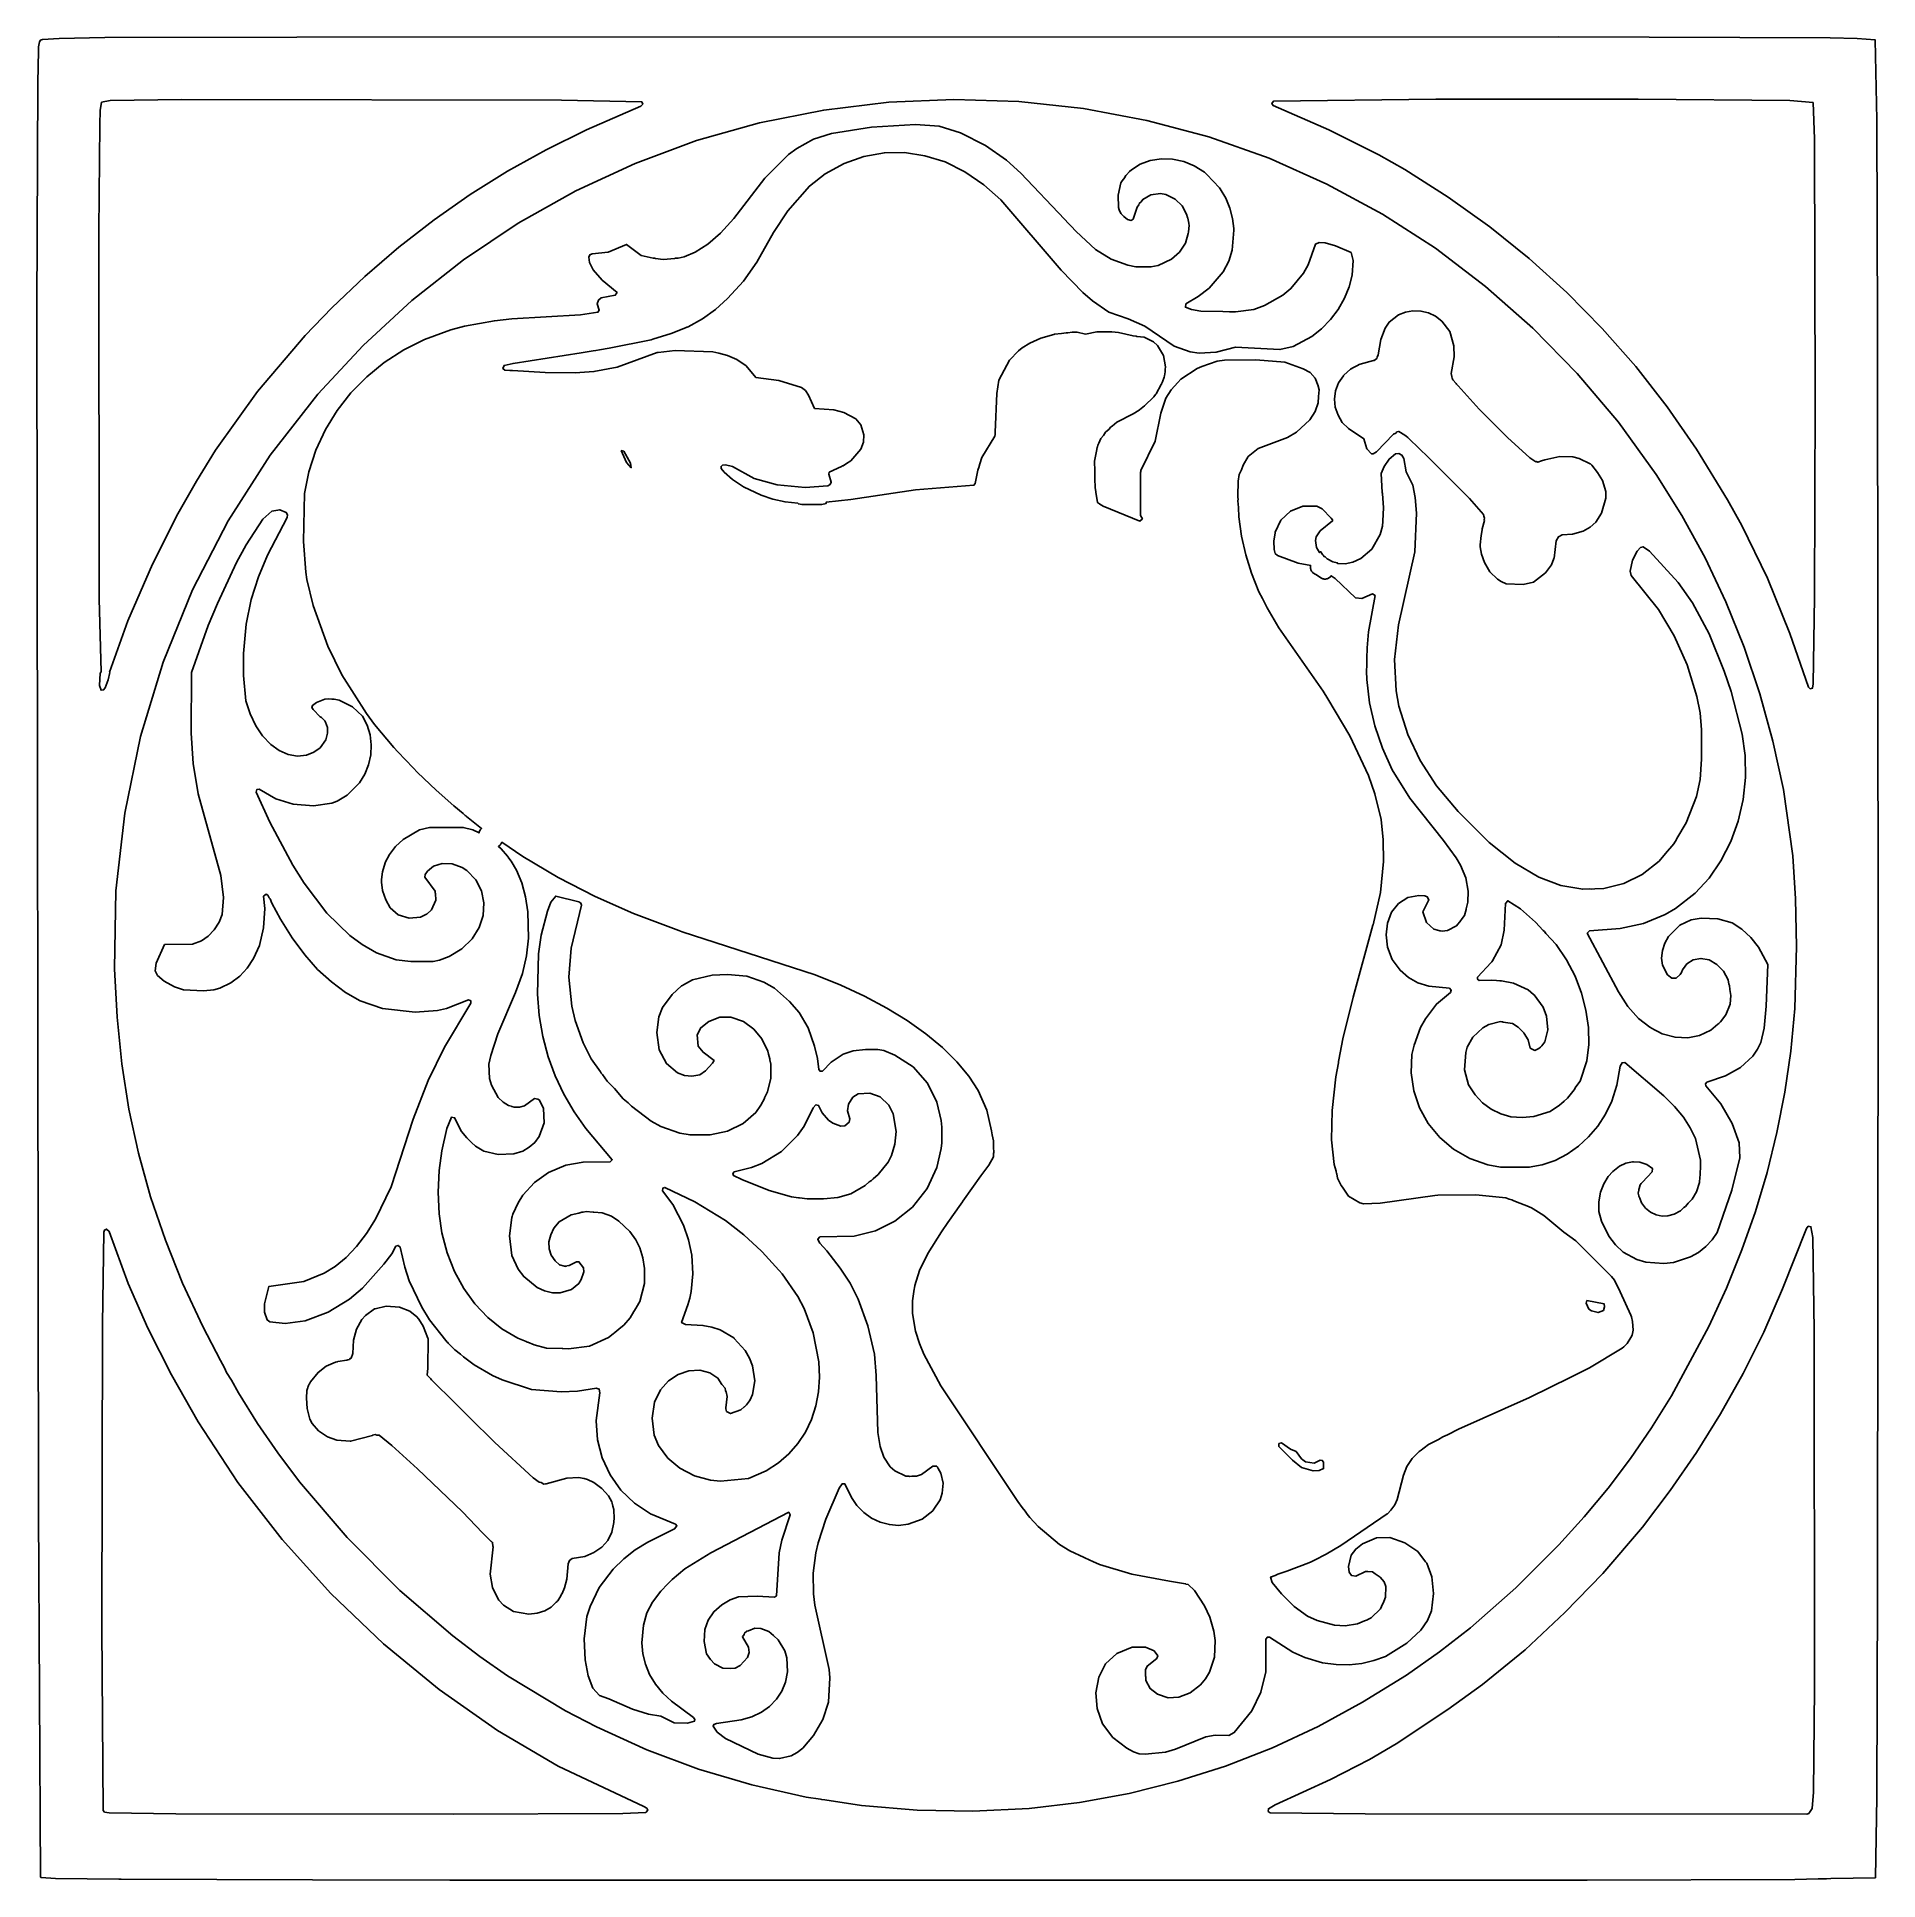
# Model space of a CAD drawing. Header units: millimetres. Extents: x 0 to 300, y 0 to 300.
import ezdxf

# ---------------------------------------------------------------- set-up
doc = ezdxf.new("R2010")
doc.units = ezdxf.units.MM
doc.layers.add('CUT', color=7, linetype='CONTINUOUS')

msp = doc.modelspace()

# ---------------------------------------------------------------- linework, layer by layer
at = {"layer": 'CUT'}
for points in [[(42.4411, 300.2908), (248.0408, 300.3284), (292.2689, 300.1757), (296.6754, 300.0393), (299.6065, 299.8405), (299.8702, 286.8011), (299.9924, 252.8685), (300.084, 150.1798), (299.9924, 47.4918), (299.8702, 13.5579), (299.639, 0.4595), (292.3713, 0.3031), (291.6893, 0.2884), (290.9352, 0.2722), (290.2906, 0.2583), (286.4956, 0.1833), (252.6547, 0.0611), (72.1708, 0.0611), (70.7841, 0.0647), (67.3824, 0.0736), (44.9868, 0.1322), (13.8379, 0.2138), (13.8308, 0.2138), (13.7961, 0.2142), (13.7936, 0.2143), (13.5713, 0.2169), (13.4559, 0.2182), (3.1234, 0.3404), (0.7691, 0.4943), (0.7048, 0.549), (0.3665, 60.0444), (0.0916, 255.982), (0.2371, 292.8482), (0.3354, 298.1279), (0.3818, 298.7139), (0.4999, 299.5433), (0.6699, 299.7968), (0.9963, 299.877), (3.7369, 300.0428), (11.1444, 300.2062)], [(98.5024, 289.0382), (98.7966, 289.3409), (98.6802, 289.7198), (85.5463, 290.0122), (23.7303, 290.1038), (12.0595, 289.9518), (10.6487, 289.6846), (10.4091, 288.3299), (10.3467, 286.0353), (10.194, 268.8099), (10.2551, 208.7647), (10.556, 196.8836), (10.4116, 196.6669), (10.32, 194.6511), (10.5643, 193.8875), (10.9614, 193.9485), (11.2057, 194.2845), (11.6944, 195.5674), (11.9693, 196.7586), (11.9527, 196.8362), (14.9209, 205.207), (18.9259, 214.4092), (23.0823, 222.6306), (26.0788, 227.9516), (29.2086, 233.0143), (36.0501, 242.574), (43.8317, 251.7036), (48.1739, 256.1677), (53.5434, 261.2931), (59.0797, 266.0654), (64.7987, 270.5311), (70.6724, 274.6312), (76.7584, 278.4546), (83.0611, 281.9432), (89.6243, 285.194)], [(228.61, 37.243), (233.6799, 41.1525), (241.0538, 47.6734), (248.0665, 54.6553), (252.2136, 59.2288), (256.0872, 63.9253), (259.7267, 68.7575), (263.1421, 73.729), (266.3959, 78.9594), (272.4743, 90.2608), (275.3644, 96.4668), (277.9029, 102.7361), (280.123, 109.0012), (282.0143, 115.3444), (283.6047, 121.8282), (284.8851, 128.4156), (285.8606, 135.1254), (286.5299, 142.0312), (286.7746, 152.1296), (286.6217, 159.9203), (286.1954, 166.8942), (284.6378, 177.7017), (282.9341, 185.5809), (280.8307, 193.3259), (278.2617, 200.911), (275.2725, 208.2908), (271.8865, 215.4577), (268.1042, 222.3802), (263.8956, 229.0578), (257.7623, 237.5692), (251.0718, 245.5065), (243.8445, 252.8879), (236.1294, 259.6895), (227.9574, 265.8809), (219.3279, 271.4319), (210.2698, 276.3131), (200.8487, 280.5521), (191.0607, 284.0296), (180.9372, 286.7212), (170.6272, 288.6372), (160.0761, 289.7993), (149.4636, 290.1336), (138.88, 289.6774), (128.2969, 288.3977), (117.8375, 286.3179), (107.5603, 283.4194), (97.5588, 279.6981), (87.8884, 275.2279), (78.5298, 269.9676), (69.6251, 264.0195), (61.1782, 257.3703), (53.2404, 250.0712), (45.8611, 242.1447), (38.0837, 232.1737), (31.2512, 221.5011), (25.4551, 210.2482), (20.6957, 198.4762), (17.004, 186.3385), (14.4102, 173.8656), (12.9753, 161.2406), (12.73, 148.4889), (13.1557, 140.6444), (13.9204, 133.03), (15.0756, 125.673), (16.661, 118.4742), (18.6188, 111.3478), (21.0275, 104.3365), (23.8344, 97.3209), (27.1209, 90.2609), (29.9952, 84.6957), (30.6723, 83.4953), (30.998, 82.739), (31.7937, 81.507), (32.9547, 79.4486), (36.0565, 74.4614), (39.35, 69.6425), (42.8678, 64.9321), (50.664, 55.8568), (59.2355, 47.2539), (67.8478, 39.8631), (72.2407, 36.5079), (76.754, 33.3675), (86.2389, 27.6347), (91.2704, 25.0128), (99.4489, 21.2604), (107.8947, 18.1209), (116.5856, 15.5602), (125.4302, 13.5788), (127.7507, 13.225), (127.9607, 13.1828), (128.4488, 13.1186), (134.4262, 12.2074), (143.514, 11.4459), (152.6065, 11.2939), (161.7816, 11.7527), (169.9592, 12.7255), (178.0339, 14.1937), (185.9614, 16.1763), (193.7438, 18.6387), (201.3904, 21.636), (208.8316, 25.083), (216.0991, 29.0361), (223.2239, 33.4697)], [(282.042, 212.153), (285.713, 203.1604), (288.7438, 194.3832), (289.0161, 194.138), (289.3715, 194.2269), (289.5238, 194.9405), (289.7068, 209.0374), (289.7984, 241.1994), (289.7373, 283.7422), (289.4952, 289.6331), (285.6872, 289.9513), (260.9902, 290.1955), (228.0353, 290.1955), (201.5576, 289.8409), (201.2996, 289.4891), (201.4949, 289.1357), (210.5892, 285.1603), (218.7229, 281.0937), (222.9901, 278.7292), (230.0561, 274.2318), (236.7975, 269.3817), (243.2378, 264.1988), (249.3559, 258.6915), (255.1364, 252.8183), (260.5806, 246.6085), (265.6876, 240.0632), (270.4871, 233.1844), (275.5577, 224.9063), (277.8886, 220.7042)], [(72.1471, 155.263), (72.7852, 157.2156), (72.9318, 159.2552), (72.5411, 161.2132), (71.6386, 162.9885), (70.155, 164.5404), (69.3611, 165.0313), (67.7626, 165.6095), (66.1512, 165.668), (64.7168, 165.2116), (63.7241, 164.4001), (63.3406, 163.8626), (63.3284, 163.4302), (64.9662, 161.155), (64.9807, 161.0601), (64.9808, 161.0591), (65.0073, 160.8857), (65.0191, 160.808), (65.0802, 159.6896), (64.3696, 158.1166), (63.6237, 157.4344), (63.6151, 157.4276), (63.6113, 157.4246), (63.6058, 157.4203), (63.5673, 157.3898), (62.6119, 156.9243), (60.7395, 156.7841), (58.9542, 157.2863), (57.6322, 158.465), (56.931, 159.7561), (56.42, 161.2506), (56.2507, 162.6212), (56.2627, 163.0394), (56.395, 164.3287), (56.8232, 165.7615), (56.8626, 165.842), (56.8641, 165.8451), (56.8656, 165.8481), (56.866, 165.849), (57.5466, 167.1517), (58.5152, 168.4326), (59.7855, 169.603), (62.4225, 171.1358), (64.0787, 171.5565), (69.5573, 171.5519), (71.1396, 171.1478), (72.1435, 170.6549), (72.1596, 170.7274), (72.1798, 170.8008), (72.2165, 170.9128), (72.264, 171.0206), (72.3218, 171.1232), (72.3895, 171.2197), (72.4662, 171.309), (72.5511, 171.3902), (70.1082, 173.3332), (70.0072, 173.4166), (69.8932, 173.5108), (69.5395, 173.8029), (68.001, 175.0737), (65.1484, 177.5958), (62.1089, 180.5142), (61.3895, 181.2389), (58.9008, 183.8547), (58.2756, 184.5768), (55.1072, 188.3369), (53.7896, 190.0798), (49.7573, 196.4023), (47.4784, 201.052), (45.0933, 207.6876), (44.0959, 211.9364), (43.8958, 213.1017), (43.5555, 218.0993), (43.7079, 225.9326), (44.4151, 229.4847), (45.5474, 232.9763), (47.105, 236.3714), (49.0122, 239.4737), (51.2282, 242.3272), (53.842, 244.9729), (56.7036, 247.308), (59.8698, 249.3339), (63.244, 251.0058), (67.5146, 252.6055), (69.7501, 253.196), (74.6389, 254.0821), (77.4907, 254.3892), (88.6533, 255.0319), (91.5126, 255.4718), (91.7163, 255.8079), (91.3881, 256.8191), (91.5769, 257.4512), (92.0229, 257.8015), (94.3243, 258.2363), (94.6338, 258.6782), (92.1958, 260.6772), (90.7337, 262.3834), (90.1362, 263.5891), (90.0122, 264.4646), (90.1644, 264.7999), (90.5758, 264.9892), (93.1615, 265.2667), (96.1368, 266.5158), (98.5624, 264.7392), (100.5254, 264.2566), (100.7378, 264.2566), (100.9002, 264.1984), (102.1111, 264.0458), (104.0323, 264.2494), (104.0589, 264.257), (104.5634, 264.257), (105.5448, 264.4695), (107.3666, 265.2641), (109.4132, 266.5463), (111.4622, 268.3267), (113.6454, 270.7539), (118.6882, 277.3235), (122.5747, 281.1799), (123.9304, 282.1582), (126.647, 283.6846), (129.5658, 284.5904), (136.0842, 285.6364), (143.2358, 286.0643), (147.1179, 285.7827), (150.5775, 284.6991), (154.6316, 282.6399), (158.0797, 280.2364), (160.3803, 278.1191), (167.5157, 270.6465), (168.1937, 269.9092), (168.5798, 269.5321), (169.4232, 268.6489), (172.5894, 265.6984), (175.1462, 264.1081), (177.8196, 263.1272), (179.1532, 262.8789), (179.7996, 262.871), (179.9512, 262.8521), (180.1117, 262.8672), (181.6136, 262.8488), (182.772, 263.0817), (184.9392, 264.0941), (186.2601, 265.2735), (187.208, 266.7171), (187.6898, 268.2984), (187.7004, 268.5016), (187.7281, 268.5747), (187.8385, 269.5878), (187.775, 269.9339), (187.7753, 269.9408), (187.7677, 269.9734), (187.6178, 270.79), (187.5485, 270.9107), (187.4178, 271.4694), (186.6771, 272.8179), (185.5309, 273.8967), (184.0142, 274.625), (183.1792, 274.7979), (181.5835, 274.5954), (180.2631, 273.8453), (179.9984, 273.4723), (179.6772, 273.1685), (179.64, 272.9675), (179.3615, 272.5752), (178.7204, 270.6379), (178.3624, 270.4354), (177.7669, 270.5598), (177.1712, 271.0594), (176.9149, 271.3439), (176.7761, 271.4979), (176.7415, 271.5363), (176.7233, 271.5566), (176.4502, 272.127), (176.3018, 272.5142), (176.2702, 274.5264), (176.7257, 276.5568), (176.9142, 276.862), (177.324, 277.4436), (177.4035, 277.5563), (177.5214, 277.7236), (177.6048, 277.842), (178.1352, 278.392), (178.4395, 278.6652), (179.8347, 279.5662), (181.4644, 280.183), (183.3052, 280.4745), (185.1158, 280.4121), (186.9506, 280.0282), (188.6684, 279.3215), (190.3183, 278.294), (190.7132, 277.9335), (192.7716, 275.7183), (192.8817, 275.5816), (193.8006, 274.0354), (194.4593, 272.3998), (194.9181, 270.7444), (195.0949, 269.1035), (195.0905, 268.8285), (194.8254, 265.5591), (194.2968, 263.7873), (193.372, 262.0564), (191.0785, 259.4132), (189.3145, 258.0173), (187.2999, 256.8273), (187.2158, 256.2896), (188.1989, 255.9197), (189.743, 255.6709), (193.3429, 255.5744), (194.418, 255.5212), (194.618, 255.5403), (195.3588, 255.5204), (198.3849, 255.9357), (200.1179, 256.5533), (203.0922, 258.2488), (204.4218, 259.333), (206.4579, 261.8291), (207.1936, 263.2147), (208.4169, 266.5615), (209.0143, 266.8201), (209.979, 266.7839), (211.6939, 266.3127), (214.2013, 265.1952), (214.5298, 263.8885), (214.3752, 261.507), (213.8862, 259.6076), (213.1466, 257.7498), (212.0988, 255.9073), (210.8583, 254.2692), (209.4023, 252.7867), (207.8028, 251.5192), (204.76, 249.8677), (202.6246, 249.3914), (195.371, 249.7543), (192.2231, 248.9923), (189.441, 248.8088), (187.9841, 249.0034), (185.3859, 249.9206), (180.5995, 253.1835), (177.9138, 254.4059), (174.7663, 255.4588), (172.0899, 257.3246), (170.4903, 258.7103), (166.9802, 262.3426), (157.1253, 273.7855), (154.3723, 276.2079), (151.285, 278.3281), (148.084, 279.9463), (144.7865, 280.9751), (141.4592, 281.4891), (138.1685, 281.4605), (134.8405, 280.8544), (131.6348, 279.7053), (128.5259, 277.997), (125.9609, 276.0282), (122.4256, 272.0067), (120.0969, 268.4379), (117.3966, 263.6534), (115.2117, 260.5169), (112.624, 257.6854), (110.6484, 255.9287), (108.5494, 254.4195), (106.1998, 253.1109), (106.1517, 253.091), (106.0794, 253.0611), (106.01, 253.0324), (105.7682, 252.9324), (103.4411, 251.9924), (100.4727, 251.0712), (100.1842, 250.9921), (93.3218, 249.5987), (91.7574, 249.3402), (91.1421, 249.2385), (90.7443, 249.1728), (88.7473, 248.8428), (77.6883, 247.1345), (76.2153, 246.7967), (76.0012, 246.3216), (76.337, 246.0516), (77.1353, 246.0035), (77.2044, 245.9902), (77.5594, 245.978), (82.9262, 245.6552), (87.7698, 245.6245), (90.8451, 245.8071), (94.659, 246.5343), (101.1543, 248.9018), (101.2027, 248.9105), (101.2166, 248.913), (101.2222, 248.914), (101.2936, 248.9268), (104.0894, 249.2288), (110.2065, 249.0114), (111.1821, 248.8059), (112.5915, 248.4143), (114.1526, 247.7649), (115.6409, 246.7419), (117.2563, 244.8582), (120.9675, 244.3666), (124.6871, 243.184), (125.307, 242.6977), (125.7978, 241.9871), (126.792, 239.7991), (129.9513, 239.5454), (131.5734, 239.1114), (133.5214, 238.08), (134.3268, 237.1485), (134.8122, 235.4799), (134.7471, 234.3187), (134.3595, 233.1903), (132.7019, 231.2806), (132.0112, 230.8031), (131.4402, 230.4707), (131.3981, 230.4462), (131.3674, 230.4284), (131.1928, 230.3268), (129.1901, 229.4096), (129.1114, 229.0783), (129.5269, 227.803), (129.3497, 227.4347), (128.9592, 227.196), (125.2723, 226.9399), (120.6878, 227.342), (116.9757, 228.3847), (113.4411, 230.3464), (112.2888, 230.6048), (111.8015, 230.5782), (111.5605, 230.3474), (111.5862, 230.0147), (112.0787, 229.4158), (113.45, 228.2266), (115.234, 227.0493), (118.1132, 225.6584), (120.0221, 224.9952), (122.0096, 224.5755), (124.076, 224.3482), (124.1562, 224.2479), (124.706, 224.1562), (128.0047, 224.1562), (128.7073, 224.3395), (128.7073, 224.5429), (132.7329, 224.9437), (143.2247, 226.5338), (152.7606, 227.2964), (152.9757, 227.5449), (153.4033, 229.7277), (153.466, 229.9213), (153.5527, 230.1892), (153.7479, 230.7919), (154.0681, 231.7804), (156.1951, 235.2726), (156.2083, 235.5672), (156.2171, 235.5827), (156.2243, 235.9252), (156.5065, 242.2242), (156.8271, 244.3961), (158.5825, 247.6617), (160.0305, 249.1678), (160.6038, 249.6508), (161.8582, 250.4494), (163.681, 251.2666), (165.7679, 251.8496), (165.9104, 251.8723), (167.0201, 252.002), (167.8135, 252.0947), (168.0837, 252.1263), (168.756, 252.2048), (169.6016, 252.22), (170.9364, 251.9166), (172.7932, 252.2515), (175.2171, 252.2515), (176.3045, 252.1589), (178.6886, 251.6094), (179.221, 251.5464), (179.2809, 251.5326), (179.2942, 251.5378), (180.5206, 251.3928), (182.0452, 250.6391), (182.6925, 250.0338), (183.6371, 248.4219), (183.9765, 246.574), (183.9364, 246.1694), (183.9085, 245.8882), (183.8964, 245.7663), (183.8318, 245.1144), (183.7668, 244.8969), (183.4756, 244.154), (183.3446, 243.8198), (183.3058, 243.7208), (183.2945, 243.692), (182.4577, 242.1901), (182.346, 242.0519), (182.2204, 241.8965), (182.1783, 241.8443), (182.0557, 241.6927), (180.5697, 240.1997), (179.7381, 239.5809), (179.6737, 239.5369), (178.6824, 238.9392), (176.0559, 237.56), (175.3032, 236.9015), (175.0385, 236.7419), (174.7792, 236.4432), (174.176, 235.9155), (173.861, 235.3851), (173.4442, 234.9049), (173.1373, 234.1668), (172.9417, 233.8374), (172.8856, 233.5614), (172.8243, 233.414), (172.74, 232.845), (172.4114, 231.2274), (172.4582, 229.5719), (172.4426, 227.9142), (172.5205, 227.3619), (172.5341, 226.8785), (172.626, 226.2753), (172.6267, 226.2317), (172.6419, 226.1712), (172.9041, 224.4499), (173.235, 224.2414), (173.2478, 224.2266), (173.2775, 224.2147), (173.8341, 223.864), (179.8214, 221.4338), (180.2061, 221.831), (179.9023, 222.364), (179.9106, 229.3481), (179.947, 229.5442), (179.9557, 229.5912), (179.9606, 229.6176), (179.9744, 229.6916), (182.2714, 234.4744), (183.2059, 239.0458), (184.0347, 241.4757), (184.8767, 242.8514), (185.9777, 244.0517), (186.4876, 244.5712), (189.1143, 246.2886), (189.8812, 246.6526), (192.4134, 247.4766), (193.5827, 247.6407), (198.6916, 247.7014), (203.436, 247.3345), (206.4173, 246.2723), (207.5323, 245.6284), (208.3688, 244.7471), (208.826, 243.5032), (208.8265, 243.5009), (208.8304, 243.4847), (208.8481, 243.4102), (208.9894, 242.8176), (208.9288, 241.7207), (208.8566, 240.7058), (208.3555, 239.309), (207.4749, 237.9655), (205.2988, 235.9199), (203.8513, 235.0751), (199.0824, 233.2983), (197.4652, 231.9597), (197.4635, 231.9565), (197.4587, 231.9527), (196.6046, 230.5817), (196.3712, 229.7949), (195.9921, 229.0448), (195.8062, 227.9617), (195.78, 225.5158), (195.7575, 225.4919), (195.7779, 225.3206), (195.7778, 225.3126), (195.7921, 225.0192), (195.7787, 224.756), (195.8591, 223.6374), (195.9317, 222.1427), (196.3584, 219.015), (197.0576, 215.9496), (197.9902, 212.9412), (199.2041, 209.9332), (199.8015, 208.8446), (200.544, 207.3113), (202.075, 204.7016), (202.4261, 204.062), (209.6577, 193.7507), (210.437, 192.479), (214.0139, 186.4489), (217.057, 180.0218), (218.0991, 177.0459), (219.1089, 172.8222), (219.4173, 169.5325), (219.4793, 165.9756), (218.9863, 160.9495), (217.7965, 155.7022), (217.7824, 155.6496), (214.5262, 143.8715), (212.8796, 137.103), (212.2376, 133.6888), (212.1778, 133.4131), (212.1405, 133.1722), (211.7174, 130.9218), (211.112, 125.4432), (211.0193, 120.6772), (211.4447, 116.6543), (211.7784, 115.554), (211.8052, 115.4266), (211.8324, 115.2198), (211.8693, 115.1216), (212.0156, 114.4246), (212.3163, 113.7807), (212.3577, 113.6442), (212.431, 113.5351), (212.5704, 113.2365), (212.8298, 112.9413), (213.8035, 111.4915), (215.6636, 110.3788), (216.2107, 110.2555), (218.9277, 110.3171), (227.8317, 111.5811), (228.3567, 111.6309), (234.5409, 111.7212), (239.4317, 111.1919), (239.9952, 111.0115), (240.3883, 110.8594), (240.6143, 110.7719), (240.995, 110.6246), (243.137, 109.7956), (243.692, 109.5354), (243.713, 109.5234), (243.7618, 109.4957), (243.7788, 109.486), (243.8885, 109.4236), (245.6078, 108.3452), (248.8535, 105.5904), (250.8125, 104.2112), (253.7718, 101.2483), (254.0108, 100.9823), (254.6841, 100.3349), (256.6166, 98.4001), (257.1171, 97.7701), (258.0725, 95.9131), (259.7764, 92.0908), (259.881, 91.8362), (260.0849, 91.0786), (260.194, 89.6534), (260.0008, 88.8213), (259.782, 88.4504), (259.2065, 87.4986), (258.6515, 86.9482), (258.3812, 86.7123), (253.0634, 83.5278), (250.0105, 81.9877), (243.3057, 78.7009), (231.7221, 73.5354), (229.9046, 72.5913), (229.1781, 72.2628), (228.4455, 71.8333), (226.8492, 71.0041), (226.1166, 70.4681), (225.8909, 70.3357), (225.6184, 70.1035), (225.302, 69.872), (225.0412, 69.6117), (224.8646, 69.4611), (224.7993, 69.3701), (224.1635, 68.7352), (223.3068, 67.4598), (222.7314, 66.0045), (221.7198, 62.0632), (221.366, 61.2078), (220.6939, 60.3408), (220.1371, 59.7377), (220.1116, 59.71), (220.1112, 59.7096), (220.1112, 59.7095), (212.5664, 54.5811), (210.1502, 53.1437), (208.2282, 52.1834), (207.5947, 51.8815), (207.4138, 51.7952), (207.3465, 51.7632), (207.3247, 51.7528), (203.7487, 50.4152), (202.2825, 49.9261), (201.838, 49.7005), (201.1101, 49.4282), (201.3693, 48.5494), (202.8782, 46.6774), (204.9469, 44.6382), (207.1183, 43.0499), (208.6918, 42.3406), (211.4953, 41.6193), (213.2394, 41.4728), (215.2774, 41.7944), (216.4194, 42.3007), (216.8775, 42.4872), (216.9471, 42.5347), (217.502, 42.7807), (219.0305, 44.251), (219.3513, 45.0234), (219.4461, 45.1809), (219.5227, 45.4363), (219.8228, 46.1588), (219.8883, 47.8925), (219.6078, 48.6322), (218.9479, 49.4081), (218.1313, 49.9579), (218.1175, 49.9687), (218.1135, 49.9699), (217.6784, 50.2629), (216.9607, 50.3187), (216.9078, 50.3347), (216.8859, 50.3245), (216.5675, 50.3493), (214.991, 49.5813), (214.2669, 49.6932), (213.9061, 50.2439), (213.8061, 51.1293), (214.2419, 53.0203), (214.9784, 54.0026), (216.055, 54.8655), (218.3329, 55.8197), (220.5376, 55.887), (222.983, 55.0169), (225.0628, 53.6009), (226.3612, 51.9363), (226.5273, 51.6969), (227.3895, 49.4674), (227.6644, 46.7749), (227.3268, 43.9467), (226.672, 42.3412), (225.5586, 40.7776), (223.2962, 38.6371), (219.8083, 36.5006), (217.9156, 35.8135), (215.9387, 35.3473), (213.8982, 35.1278), (211.7589, 35.1861), (209.5294, 35.469), (206.6855, 36.3067), (204.712, 37.2027), (200.9019, 39.6489), (200.5689, 39.665), (200.3284, 39.3047), (200.2981, 34.0178), (199.5295, 30.7079), (198.0529, 27.629), (195.1675, 24.1052), (194.2997, 23.6107), (192.0882, 23.6726), (190.535, 23.398), (185.5811, 21.39), (183.9863, 20.9239), (180.6824, 20.5872), (179.6767, 20.6517), (178.7861, 20.9499), (177.6847, 21.5529), (175.3889, 23.2994), (173.7228, 25.532), (172.8235, 28.012), (172.6038, 30.5745), (173.088, 33.1183), (174.2035, 35.2792), (176.0593, 36.978), (178.5565, 38.0176), (180.7139, 37.9881), (182.1267, 37.4003), (182.7329, 36.6131), (182.5613, 36.1739), (181.0089, 34.9322), (180.7149, 34.3344), (180.7406, 33.5225), (180.7241, 33.2951), (180.7517, 33.1721), (180.7699, 32.5954), (181.4565, 31.2641), (182.6528, 30.3314), (184.3857, 29.7735), (186.1735, 29.8616), (187.9758, 30.5886), (189.6555, 31.8927), (190.4787, 32.8339), (191.1456, 33.933), (191.9426, 36.3793), (192.0892, 39.08), (191.8746, 40.5976), (191.2251, 42.9046), (190.3159, 44.7581), (188.7253, 47.2235), (187.6924, 48.201), (187.305, 48.273), (187.2358, 48.3354), (184.6331, 48.7695), (178.4853, 49.9119), (173.212, 51.4552), (172.141, 51.9433), (171.6652, 52.1673), (171.665, 52.1674), (170.7249, 52.6098), (168.3729, 53.7168), (166.724, 54.7298), (163.2065, 57.6563), (161.8644, 59.1511), (161.4618, 59.6784), (161.2212, 59.9935), (161.0855, 60.1712), (160.626, 60.773), (159.909, 61.7497), (147.3785, 80.6057), (144.6201, 85.7341), (143.9213, 87.4785), (143.2534, 89.4804), (142.7334, 92.3861), (142.731, 94.4359), (142.9759, 95.959), (143.0393, 96.3536), (143.0689, 96.5378), (143.1357, 96.9531), (143.9144, 99.3593), (145.2689, 102.157), (147.4654, 105.6956), (148.5136, 107.2146), (150.6355, 110.199), (150.8798, 110.5425), (150.9547, 110.6479), (153.8952, 114.7835), (155.2057, 116.527), (155.9702, 117.9001), (155.9673, 118.4302), (156.0055, 118.5766), (155.9948, 118.697), (156.0171, 118.799), (155.963, 119.2426), (155.9561, 120.5045), (155.7493, 121.4585), (155.7476, 121.478), (155.6017, 122.1396), (154.8699, 125.515), (153.4768, 128.6953), (151.9466, 131.0076), (149.9804, 133.3739), (147.6431, 135.6788), (144.9384, 137.9262), (141.8974, 140.0843), (138.6015, 142.1102), (134.9591, 144.0391), (131.0742, 145.8602), (126.8863, 147.5415), (105.2124, 154.5631), (104.6807, 154.7569), (97.3101, 157.5034), (91.0572, 160.3096), (85.0311, 163.3984), (79.2764, 166.8258), (75.8513, 169.1342), (75.8483, 169.1247), (75.8018, 169.0173), (75.745, 168.9149), (75.6786, 168.8186), (75.6031, 168.7292), (75.506, 168.625), (75.4214, 168.5427), (75.3291, 168.4691), (75.3079, 168.4553), (75.7408, 168.0729), (76.7448, 166.8863), (76.804, 166.8044), (76.8667, 166.7177), (76.9918, 166.5448), (77.3564, 166.0409), (78.2339, 164.574), (79.0967, 162.5304), (79.7104, 160.2515), (80.104, 157.7985), (80.2001, 153.5088), (79.8929, 150.6101), (79.2111, 147.7587), (78.0784, 144.6667), (75.1739, 137.9087), (74.0291, 134.4161), (73.7541, 132.9886), (73.8453, 130.6704), (74.1542, 129.5435), (75.2721, 127.5631), (76.0577, 126.8001), (76.9325, 126.2753), (77.3573, 126.1403), (77.4431, 126.101), (77.5032, 126.0939), (77.8459, 125.985), (78.7367, 125.967), (79.5669, 126.1766), (81.1623, 127.3735), (81.6888, 127.3045), (81.95, 127.1641), (82.0722, 126.9157), (82.6364, 125.7356), (82.7319, 123.4199), (81.9121, 121.21), (81.2152, 120.2293), (80.3274, 119.436), (79.2547, 118.8048), (77.824, 118.3662), (75.2556, 118.265), (72.9316, 118.7942), (71.5681, 119.6358), (70.9145, 120.2264), (70.1397, 120.9879), (69.2924, 122.0345), (68.1362, 124.2532), (67.6236, 124.3434), (66.8788, 122.5222), (66.0535, 118.8858), (65.6294, 115.6693), (65.4782, 112.1154), (65.6294, 108.6058), (66.0506, 105.4973), (66.9277, 102.2533), (68.1378, 99.2211), (69.6492, 96.4345), (71.4628, 93.9203), (73.5475, 91.7098), (75.8644, 89.8469), (78.429, 88.3543), (79.816, 87.794), (79.9756, 87.7151), (80.111, 87.6749), (81.115, 87.2694), (83.1325, 86.7352), (85.6971, 86.6485), (85.7471, 86.6448), (85.7623, 86.6463), (86.7232, 86.6138), (90.1511, 87.0397), (93.203, 88.4337), (93.9799, 89.0678), (94.2565, 89.2453), (95.2367, 90.0937), (95.7053, 90.4762), (96.7583, 91.6843), (97.3682, 92.7082), (97.7311, 93.2829), (97.7786, 93.3973), (98.3244, 94.3137), (99.1174, 97.2348), (99.1161, 99.6864), (98.8176, 101.4584), (98.323, 103.0886), (97.6571, 104.3613), (96.6768, 105.7076), (94.8955, 107.4297), (93.7129, 108.2167), (92.1706, 108.7746), (90.8596, 108.8788), (90.8214, 108.8882), (90.7448, 108.8879), (89.5782, 108.9807), (89.1145, 108.8817), (88.8911, 108.8808), (88.3792, 108.7247), (87.1638, 108.4652), (85.1813, 107.3034), (84.3344, 106.257), (83.8308, 105.1978), (83.5314, 104.0364), (83.5607, 102.9017), (83.8797, 101.859), (84.5155, 100.9327), (85.2626, 100.3013), (86.0382, 100.0578), (86.2386, 100.0855), (86.3348, 100.0486), (86.4595, 100.1161), (86.802, 100.1635), (88.0082, 100.7719), (88.3999, 100.782), (89.1278, 99.7839), (89.1961, 99.1583), (89.173, 98.9974), (88.7982, 97.9011), (88.3748, 97.2414), (87.215, 96.2883), (85.359, 95.7307), (84.0875, 95.7542), (82.8239, 96.0411), (81.5964, 96.6072), (79.4212, 98.3785), (78.5171, 99.57), (77.4922, 101.793), (77.0932, 105.0277), (77.4728, 108.0056), (77.5273, 108.1839), (77.5885, 108.3837), (77.6153, 108.471), (77.6457, 108.5703), (78.4859, 110.4083), (79.2912, 111.6203), (81.1813, 113.702), (83.4761, 115.3197), (86.2642, 116.511), (89.0967, 117.0342), (93.4901, 117.0692), (93.8482, 117.4187), (89.5578, 122.5137), (87.6133, 125.2178), (85.923, 128.0727), (84.5374, 131.0547), (83.3999, 134.1862), (82.5307, 137.5068), (81.9488, 140.8842), (81.6432, 144.4046), (81.7963, 150.9557), (82.2604, 153.9874), (83.268, 157.9266), (83.8127, 159.3922), (84.6303, 160.3545), (88.3818, 159.424), (88.7063, 159.2285), (88.8378, 158.8748), (87.1341, 151.8726), (86.768, 147.1478), (87.2563, 142.4127), (87.8025, 140.1114), (89.0989, 136.4636), (90.4106, 133.8424), (91.931, 131.7226), (92.0462, 131.5169), (92.2464, 131.2828), (93.0158, 130.2099), (94.1963, 129.0026), (95.6226, 127.3346), (96.4507, 126.6968), (96.9799, 126.1555), (100.185, 123.7146), (101.7574, 122.8403), (104.8469, 121.7409), (106.5162, 121.4625), (108.2589, 121.4648), (108.3622, 121.4475), (108.4707, 121.465), (109.7666, 121.4667), (112.607, 122.0873), (115.1566, 123.34), (117.2231, 125.1266), (118.0654, 126.2803), (118.6209, 127.4033), (118.6413, 127.4352), (118.6572, 127.4769), (119.142, 128.4569), (119.6675, 130.6869), (119.6597, 133.0031), (119.5023, 133.6668), (119.4936, 133.8285), (119.2789, 134.6088), (119.1595, 135.1123), (118.2237, 137.0973), (116.9044, 138.7096), (115.2153, 139.9296), (113.1449, 140.6545), (111.3676, 140.631), (109.5578, 139.9271), (108.2942, 138.9031), (107.6622, 137.7402), (107.8258, 135.9161), (108.6378, 134.93), (110.4168, 133.559), (110.1948, 133.1178), (109.0405, 131.8957), (108.1176, 131.2541), (106.8066, 131.0345), (105.5906, 131.1626), (104.4518, 131.5932), (102.6734, 133.0661), (101.5, 135.3276), (101.1006, 138.1533), (101.4061, 140.7062), (102.0211, 142.203), (103.5888, 144.3241), (105.1437, 145.7199), (105.2985, 145.8119), (105.2995, 145.8125), (105.3095, 145.8184), (105.4258, 145.8875), (106.9334, 146.7166), (110.1264, 147.484), (112.622, 147.6097), (115.7573, 147.2955), (118.5526, 146.343), (120.2951, 145.3577), (122.7291, 143.1976), (124.2729, 141.4034), (125.7526, 138.9038), (126.8039, 135.9039), (127.292, 133.8909), (127.4893, 132.1036), (127.6914, 131.8346), (128.095, 131.8606), (129.5012, 133.3072), (131.4741, 134.6321), (133.1025, 135.1385), (135.1177, 135.362), (137.0812, 135.3926), (138.1058, 135.1925), (139.8744, 134.4608), (142.8624, 132.5546), (145.1784, 129.863), (146.7062, 126.8027), (146.7085, 126.7961), (146.7091, 126.7944), (146.7111, 126.7885), (146.7144, 126.7786), (147.4091, 123.7875), (147.5215, 122.7196), (147.5433, 120.1714), (147.4422, 119.2679), (146.7431, 116.1476), (145.1651, 112.7451), (142.7379, 109.6993), (139.8618, 107.4155), (136.7013, 105.8403), (133.2464, 104.9842), (127.6656, 104.8415), (127.3058, 104.4669), (127.4085, 104.3353), (127.6593, 103.8186), (128.7957, 102.558), (130.9775, 99.7625), (132.5884, 97.2849), (133.9128, 94.7255), (135.5035, 90.3509), (136.5526, 85.7184), (136.8586, 82.2838), (137.1318, 72.9634), (137.4909, 70.6794), (138.083, 68.9513), (139.1013, 67.3971), (139.8595, 66.7163), (141.6597, 65.8648), (142.1826, 65.8625), (142.3127, 65.8216), (142.6496, 65.8604), (143.4278, 65.857), (144.2012, 66.1396), (146.0745, 67.4806), (146.0821, 67.481), (146.1273, 67.4833), (146.169, 67.4854), (146.5063, 67.5027), (146.6978, 67.4856), (146.7448, 67.4203), (146.783, 67.3672), (146.8237, 67.3107), (146.9598, 67.1215), (147.3889, 66.3314), (147.7297, 64.7216), (147.6044, 63.0844), (147.2454, 62.016), (146.1375, 60.3148), (146.0532, 60.2117), (144.3063, 58.844), (142.0651, 58.0328), (140.5008, 57.8502), (138.9923, 57.9719), (137.4624, 58.3821), (136.0795, 59.0262), (134.8021, 59.9466), (133.6766, 61.0729), (132.8129, 62.3657), (131.746, 64.6088), (131.29, 64.6099), (130.8251, 63.929), (128.633, 58.8514), (127.3864, 55.0228), (126.9867, 53.3612), (126.5649, 50.0618), (126.625, 46.7013), (126.87, 44.827), (129.192, 34.3995), (129.2833, 32.9979), (129.0624, 29.047), (128.1399, 26.2497), (126.6328, 23.5994), (124.8998, 21.5803), (124.8963, 21.5766), (124.8955, 21.5758), (124.8949, 21.5752), (124.8929, 21.5731), (123.968, 20.8363), (122.9919, 20.2888), (121.0889, 19.8534), (119.9923, 19.9493), (117.6075, 20.569), (112.2708, 23.1138), (110.9343, 24.1617), (110.2676, 25.1518), (110.4024, 25.4189), (110.8449, 25.5806), (114.8305, 26.1598), (116.597, 26.6755), (118.1535, 27.4239), (119.4666, 28.3559), (120.5996, 29.5418), (121.4628, 30.8524), (122.0471, 32.3077), (122.3899, 34.0178), (122.2615, 36.2984), (121.9301, 37.3951), (120.8761, 39.232), (120.16, 39.8514), (120.1389, 39.8785), (120.0925, 39.9099), (119.3465, 40.5551), (118.0596, 41.0617), (117.0561, 41.1141), (116.0449, 40.6742), (115.7506, 40.6167), (115.4033, 40.3065), (115.3465, 40.064), (115.0571, 39.7019), (116.025, 37.998), (116.1493, 37.1615), (115.8958, 36.3397), (114.6698, 35), (113.89, 34.6144), (113.1822, 34.5144), (111.8524, 34.6139), (110.4891, 35.3198), (109.8635, 35.9877), (109.2101, 36.9044), (108.7966, 38.9508), (108.9194, 40.9145), (109.4498, 42.4311), (110.3796, 43.7851), (111.7177, 44.9284), (113.0496, 45.731), (114.4297, 46.2356), (117.4309, 46.3271), (120.2622, 46.1725), (120.5843, 46.3639), (121.0475, 53.3607), (121.4535, 55.4417), (122.8495, 59.5438), (122.5835, 60.0026), (109.9246, 53.3813), (105.6889, 50.7801), (103.6008, 49.0571), (103.1042, 48.5448), (102.9979, 48.4533), (102.9048, 48.3391), (101.7578, 47.1558), (100.4068, 45.3431), (99.4974, 43.583), (98.9172, 41.5996), (98.6505, 38.6988), (98.8265, 36.9255), (99.2421, 35.2168), (99.9292, 33.5618), (100.8716, 31.9757), (102.0911, 30.5151), (103.5096, 29.1912), (107.0911, 26.5502), (107.3172, 26.2186), (107.2454, 25.9796), (106.1125, 25.6293), (103.9095, 25.6887), (101.7565, 26.7882), (99.7187, 27.102), (97.1593, 27.9056), (93.2919, 29.6211), (91.7402, 30.112), (90.699, 31.3171), (89.925, 33.3368), (89.4015, 35.9666), (89.2502, 39.3945), (89.7186, 42.9804), (90.2163, 44.6513), (91.7129, 47.7361), (93.9897, 50.7009), (95.7398, 52.419), (97.5932, 53.8695), (99.657, 55.1317), (103.993, 57.2696), (104.368, 57.7702), (104.1396, 58.0745), (100.0801, 59.7384), (97.4826, 61.4698), (95.2561, 63.6038), (93.4928, 66.0784), (92.1938, 68.8313), (91.4204, 71.8011), (91.2059, 74.8668), (91.2109, 74.9447), (91.8409, 79.4583), (91.7273, 80.0647), (91.365, 80.1694), (91.3218, 80.2039), (91.2938, 80.1899), (91.2617, 80.1992), (88.1745, 79.721), (85.5276, 79.6275), (80.6688, 79.9951), (75.8981, 81.5416), (74.323, 82.2534), (71.3409, 84.0076), (69.5969, 85.3299), (69.1145, 85.7206), (69.1127, 85.7221), (69.0954, 85.7361), (68.2073, 86.4553), (67.1628, 87.4574), (67.0954, 87.5347), (66.9772, 87.6701), (66.9352, 87.7182), (66.7243, 87.9599), (64.079, 91.3069), (62.7867, 93.3712), (60.776, 97.6668), (60.771, 97.6797), (60.7683, 97.6867), (60.767, 97.6903), (60.7654, 97.6944), (60.0215, 99.9281), (59.2577, 103.1761), (58.971, 103.4515), (58.5917, 103.3323), (57.9205, 102.0972), (56.6367, 100.3858), (53.131, 96.5118), (51.0283, 94.6895), (47.5613, 92.5728), (43.7975, 91.1824), (40.5394, 90.7152), (38.0569, 91.0262), (37.6007, 91.3333), (37.1791, 92.5797), (37.1764, 93.9327), (37.8649, 96.7415), (43.5945, 97.567), (46.8877, 98.938), (48.6825, 100.0162), (50.4792, 101.5105), (52.1701, 103.295), (53.7731, 105.384), (55.2905, 107.7239), (57.7971, 112.9791), (61.4062, 124.0468), (63.8268, 130.3261), (66.516, 135.7657), (70.8162, 142.893), (70.8176, 143.292), (70.3924, 143.4733), (66.8127, 142.0737), (65.3797, 141.7287), (61.7365, 141.448), (56.4141, 142.0296), (52.7824, 143.3144), (50.3819, 144.6718), (48.0748, 146.3667), (45.831, 148.4291), (43.7357, 150.7976), (41.6895, 153.5565), (39.7892, 156.5927), (38.3895, 159.2268), (38.1147, 159.9229), (37.9269, 160.0973), (37.7129, 160.4999), (37.4326, 160.6736), (37.0003, 160.3395), (37.2134, 158.3515), (37.0271, 155.2011), (36.3493, 152.2875), (35.3902, 150.2191), (34.35, 148.6282), (33.1402, 147.3209), (31.7061, 146.2556), (29.903, 145.3497), (28.9339, 145.0824), (27.2365, 144.9297), (23.9601, 145.0824), (22.5189, 145.5868), (20.8557, 146.5089), (19.7486, 147.4504), (19.3752, 148.1605), (19.5569, 149.4463), (20.911, 152.4515), (25.4386, 152.5236), (26.9239, 153.0521), (28.0036, 153.8337), (28.957, 154.8453), (29.7842, 156.1046), (30.2686, 157.3587), (30.4821, 160.1109), (30.0603, 163.6916), (26.3979, 177.0303), (25.5373, 181.9713), (25.2293, 186.9125), (25.2616, 196.7827), (28.0205, 204.434), (29.5201, 208.0459), (32.64, 214.7148), (34.1703, 217.5619), (36.9332, 221.7445), (38.3849, 223.0596), (39.6675, 223.2949), (40.7161, 222.8278), (40.9161, 222.4575), (40.8568, 222.0106), (37.6687, 215.9217), (36.2067, 212.3915), (35.0219, 208.6573), (34.1665, 204.6838), (33.7434, 199.8736), (33.7435, 196.3006), (34.1611, 192.1616), (34.8199, 190.0523), (35.7501, 188.1222), (36.8553, 186.4724), (38.1905, 185.0762), (39.5647, 184.0848), (41.048, 183.4328), (42.5312, 183.1701), (44.0459, 183.3376), (45.2278, 183.7976), (46.2442, 184.5096), (47.1656, 185.7982), (47.4677, 186.8987), (47.4714, 187.8335), (47.1369, 188.6924), (47.038, 188.793), (47.0093, 188.9051), (46.4837, 189.4608), (46.2594, 189.5845), (45.1226, 190.7401), (44.9022, 191.1063), (45.0237, 191.4337), (45.6398, 191.9131), (45.6421, 191.914), (45.6426, 191.9141), (45.6432, 191.9144), (45.6434, 191.9145), (47.002, 192.4153), (47.5652, 192.486), (48.1659, 192.4516), (48.2113, 192.449), (48.3161, 192.443), (48.5496, 192.4296), (49.3463, 192.2785), (51.5347, 191.1787), (53.1627, 189.6449), (53.9167, 188.1936), (54.386, 186.6298), (54.5735, 185.0073), (54.5131, 183.3819), (54.1363, 181.7596), (53.5236, 180.2255), (52.6369, 178.794), (50.656, 176.8176), (49.0356, 175.8089), (48.1503, 175.4788), (45.1592, 175.0466), (41.849, 175.3274), (39.0305, 176.1972), (36.3147, 177.8037), (35.9273, 177.7247), (35.8182, 177.3115), (38.0553, 172.3933), (41.8021, 165.3858), (43.6598, 162.4608), (47.3256, 157.5749), (51.0912, 153.9295), (53.0971, 152.4684), (55.4143, 151.1269), (58.6427, 149.9904), (61.0423, 149.6866), (64.6424, 149.7156), (65.6972, 149.9017), (67.2739, 150.5042), (69.3211, 151.7533), (70.9921, 153.4051)], [(225.456, 233.1206), (223.4801, 235.0742), (223.1716, 235.2731), (222.97, 235.4631), (222.0114, 236.0415), (221.9938, 236.0326), (221.9782, 236.0427), (221.6901, 235.9827), (221.4862, 235.7729), (221.1373, 235.5944), (218.3807, 232.7185), (217.8354, 232.3864), (217.5334, 232.4262), (216.7906, 233.2262), (216.3011, 234.8545), (213.769, 236.5067), (212.7862, 237.4912), (212.084, 238.6999), (211.6425, 239.9949), (211.5155, 241.324), (211.6729, 242.6626), (211.673, 242.6629), (211.6745, 242.6671), (211.6752, 242.669), (211.8393, 243.1106), (212.1813, 243.9853), (212.9663, 245.1338), (212.9776, 245.1483), (212.9824, 245.1545), (212.9904, 245.1648), (213.0144, 245.1956), (214.132, 246.2025), (214.6319, 246.468), (215.2738, 246.809), (215.5169, 246.9381), (215.6896, 247.0298), (217.8467, 247.5861), (217.855, 247.5914), (217.9812, 247.6207), (218.405, 247.9112), (218.441, 248.1545), (218.6108, 248.5421), (219.0422, 251.0176), (219.7782, 252.8577), (220.4382, 253.8742), (220.4437, 253.8797), (221.9216, 255.0218), (223.091, 255.4818), (224.2927, 255.699), (225.5882, 255.6713), (226.8234, 255.3728), (227.9616, 254.8174), (229.0245, 254.0061), (230.2785, 252.3304), (230.9582, 250.0146), (230.9923, 248.2259), (230.5055, 245.5079), (230.6391, 245.0049), (230.6916, 244.6951), (230.7376, 244.6339), (230.7849, 244.456), (231.3234, 243.8568), (231.4136, 243.737), (231.6687, 243.4724), (235.0913, 239.6636), (239.7008, 235.0543), (243.3297, 231.7272), (244.3208, 231.1164), (244.4473, 231.1441), (244.6434, 231.0219), (245.2438, 231.2744), (245.7619, 231.4318), (248.2297, 231.9718), (250.3434, 231.9104), (251.3771, 231.6633), (253.1841, 230.7991), (253.2412, 230.7588), (253.4368, 230.5834), (254.3763, 229.3718), (255.1629, 228.0375), (255.6963, 226.2601), (255.7325, 225.1974), (255.0201, 222.7419), (254.1056, 221.2824), (253.1564, 220.4621), (252.0154, 219.8328), (250.2607, 219.3402), (248.6226, 219.1951), (248.0186, 218.9023), (247.6273, 218.2289), (247.2935, 215.4286), (247.2898, 215.4194), (247.2792, 215.3929), (247.2597, 215.3442), (246.8582, 214.3404), (245.8615, 213.0355), (243.9476, 211.4929), (242.2754, 211.121), (239.4805, 211.2519), (238.6897, 211.6134), (238.0745, 211.9682), (236.8105, 213.1986), (235.9314, 214.7085), (235.4344, 216.0524), (235.2425, 217.2543), (235.2352, 217.6009), (235.3843, 219.1167), (235.5453, 220.0181), (235.5847, 220.2047), (235.9235, 221.548), (235.9025, 221.7084), (235.946, 221.914), (235.8324, 222.2441), (235.797, 222.5136), (233.4998, 225.1145), (231.7469, 226.8752), (231.4866, 227.1581), (230.116, 228.5132), (226.6344, 232.0102)], [(95.2925, 232.9223), (96.1782, 230.9675), (96.9418, 230.1428), (96.7891, 230.8759), (95.7201, 232.8612)], [(208.5658, 212.7037), (208.2787, 212.8401), (208.1747, 212.8959), (208.0767, 212.9616), (207.9856, 213.0367), (207.9024, 213.1204), (207.8277, 213.2118), (207.7624, 213.3101), (207.7071, 213.4144), (207.6623, 213.5236), (207.6284, 213.6366), (207.6058, 213.7525), (207.5947, 213.87), (207.5952, 213.988), (207.6072, 214.1054), (207.6302, 214.2182), (205.6118, 214.6103), (202.2127, 215.8502), (201.8561, 216.1805), (201.6807, 216.8378), (201.6205, 218.167), (201.8238, 219.5318), (201.8509, 219.6354), (202.7883, 221.6204), (204.3415, 223.0798), (206.3405, 223.9038), (208.6263, 223.8935), (209.5059, 223.4325), (210.9628, 221.9473), (211.1903, 221.6576), (211.2028, 221.4834), (209.1686, 219.8354), (208.534, 218.8919), (208.4267, 218.2981), (208.5942, 217.1728), (209.0487, 216.3283), (209.0758, 216.3542), (209.1703, 216.4279), (209.2352, 216.4689), (209.5361, 216.0179), (209.6599, 215.9042), (209.8086, 215.6895), (209.9884, 215.6023), (210.3361, 215.2829), (211.2475, 214.8284), (211.9669, 214.6637), (211.9642, 214.6479), (211.947, 214.585), (212.0316, 214.5625), (213.2492, 214.5039), (214.4828, 214.7564), (215.7989, 215.3761), (217.592, 216.853), (218.9531, 219.2894), (219.3074, 220.6281), (219.3593, 221.4442), (219.3693, 221.4811), (219.5155, 223.6346), (219.3083, 225.9272), (219.2631, 226.119), (219.1248, 229.2061), (219.5833, 230.321), (220.3906, 231.5592), (221.4477, 232.3975), (222.0145, 232.4581), (222.4937, 232.1928), (222.8179, 231.6693), (223.1772, 229.4821), (224.2723, 227.2752), (224.6714, 225.3), (224.8549, 222.7225), (224.6066, 216.4487), (221.9219, 204.5218), (221.2828, 198.8765), (221.5574, 193.7782), (222.0135, 191.3225), (223.442, 186.6804), (225.4477, 182.4614), (228.1505, 178.334), (231.6472, 174.1397), (236.7321, 169.1165), (240.9477, 165.7498), (244.7768, 163.4558), (248.4025, 162.0831), (251.9651, 161.4795), (253.0678, 161.5185), (253.3666, 161.4768), (253.9014, 161.5481), (255.3726, 161.6002), (258.6279, 162.4141), (261.6417, 163.8909), (264.3871, 166.0626), (265.4312, 167.2914), (265.4336, 167.2937), (265.4374, 167.2988), (266.7752, 168.8732), (267.2049, 169.5983), (267.2289, 169.6296), (267.2997, 169.7583), (268.8167, 172.3183), (270.4983, 176.5832), (271.0745, 179.3318), (271.319, 182.6733), (271.3189, 187.4479), (271.1092, 190.2099), (270.5592, 192.9003), (268.9532, 198.0512), (266.8779, 202.7809), (264.3247, 207.0334), (259.852, 212.5907), (259.6841, 213.2812), (260.0553, 215.0757), (260.8044, 216.5544), (261.3652, 217.1298), (261.8002, 217.2657), (262.8284, 216.5691), (267.4798, 211.4268), (269.8517, 208.1281), (272.5699, 203.0581), (275.0228, 196.9902), (276.1309, 193.6662), (277.9323, 186.7357), (278.4248, 183.2691), (278.4894, 179.7007), (278.0926, 176.0997), (277.2647, 172.5912), (276.0687, 169.2412), (274.4704, 166.129), (272.5487, 163.2742), (270.282, 160.8548), (267.0477, 158.3329), (265.3781, 157.3459), (261.8613, 155.8996), (258.0375, 155.1043), (253.0372, 154.6777), (252.699, 154.3069), (257.7816, 144.7596), (259.2979, 142.364), (261.0143, 140.4394), (262.9078, 138.9963), (263.6711, 138.5979), (263.9648, 138.4109), (264.2109, 138.3162), (264.9183, 137.947), (267.0114, 137.379), (269.0854, 137.2962), (271.0055, 137.6771), (272.8327, 138.5205), (273.6053, 139.1908), (273.9924, 139.4729), (274.1035, 139.6229), (274.4024, 139.8822), (275.2694, 141.0227), (275.9579, 142.7721), (276.0835, 144.1776), (275.9212, 145.1671), (275.8607, 145.7778), (275.7813, 146.0196), (275.6705, 146.6953), (274.879, 148.1433), (273.8255, 149.2323), (272.5348, 149.9512), (271.2206, 150.2043), (269.9536, 149.9864), (268.9074, 149.3174), (268.6617, 148.9259), (268.2053, 148.3373), (268.0236, 147.9094), (267.8088, 147.5672), (267.1894, 147.0148), (266.4867, 146.9869), (265.7644, 147.5594), (264.9723, 149.0936), (264.8144, 150.268), (264.9408, 151.4745), (265.3195, 152.6743), (265.9197, 153.7796), (267.7479, 155.6446), (269.6197, 156.5144), (271.2654, 156.7731), (273.9916, 156.6759), (276.3036, 155.9977), (277.8519, 154.9931), (279.3316, 153.6373), (280.5701, 152.0238), (282.1157, 149.229), (281.8495, 142.4209), (281.5123, 138.8561), (280.9873, 136.5335), (280.4283, 135.406), (279.6497, 134.2701), (277.6789, 132.4327), (275.234, 131.0578), (272.1888, 130.0496), (271.9357, 129.7818), (271.9948, 129.4528), (274.4567, 126.5276), (276.3047, 123.3212), (277.4403, 120.1922), (277.5736, 117.7462), (276.2515, 112.4602), (273.8329, 105.5705), (273.0511, 104.3429), (271.9845, 103.2695), (270.8225, 102.3273), (269.5187, 101.5986), (266.7384, 100.682), (265.1948, 100.4887), (262.2509, 100.7037), (260.7745, 101.1526), (258.5666, 102.3485), (257.2845, 103.5305), (256.1916, 104.9423), (254.9863, 107.4226), (254.5873, 108.9872), (254.5507, 110.5306), (254.8662, 112.1538), (255.3875, 113.4748), (256.0901, 114.6607), (256.8782, 115.5061), (257.1039, 115.7077), (257.1101, 115.7132), (257.1102, 115.7133), (257.1103, 115.7134), (257.9526, 116.3641), (259.0037, 116.8303), (260.068, 117.0491), (260.1836, 117.058), (260.2055, 117.0596), (260.2141, 117.0603), (260.2173, 117.0606), (261.2541, 117.0032), (261.2682, 117.0009), (261.2684, 117.0009), (261.2688, 117.0008), (261.2754, 116.9997), (262.3795, 116.6111), (263.3066, 115.9915), (263.2581, 115.4662), (261.6772, 113.7331), (261.5128, 113.5925), (261.4828, 113.52), (261.3138, 113.3348), (261.1615, 112.743), (261.0896, 112.5693), (261.0919, 112.4728), (260.9589, 111.9563), (261.1144, 111.5177), (261.1156, 111.4649), (261.2387, 111.1669), (261.5184, 110.3779), (262.185, 109.5242), (262.9846, 108.8627), (263.9394, 108.435), (264.874, 108.2431), (265.846, 108.3005), (266.8732, 108.565), (267.905, 109.0885), (268.4409, 109.6189), (268.6979, 109.8066), (269.1518, 110.3224), (269.8067, 110.9705), (270.4997, 112.1813), (270.9602, 113.6844), (271.0079, 114.5546), (271.0747, 114.8953), (271.1329, 116.5407), (271.1206, 116.6127), (271.1615, 117.3595), (270.3348, 120.8723), (269.4707, 122.6364), (268.3516, 124.3549), (266.9027, 126.0727), (265.1456, 127.7979), (258.8086, 133.2573), (258.3731, 133.221), (258.0622, 132.6627), (257.53, 129.5709), (256.6854, 126.9548), (255.6647, 124.858), (254.3942, 122.8811), (252.9073, 121.121), (251.2456, 119.6104), (249.4268, 118.3121), (247.4477, 117.287), (245.3264, 116.5571), (243.2484, 116.188), (238.5701, 116.188), (236.4938, 116.5568), (233.5368, 117.6129), (230.9079, 119.1284), (228.6496, 121.0464), (226.7628, 123.3353), (225.3391, 125.8735), (224.4105, 128.6585), (223.9775, 131.5683), (224.1319, 134.57), (224.4773, 136.0771), (225.5469, 138.9808), (226.3392, 140.3778), (228.1083, 142.7572), (230.3953, 144.6642), (230.5245, 145.012), (230.2314, 145.3363), (226.8838, 145.6941), (225.1032, 146.2519), (223.5479, 147.075), (222.1961, 148.2703), (220.9218, 150.0417), (220.1657, 152.0226), (219.9152, 154.0267), (220.1328, 155.9633), (220.8234, 157.727), (221.9473, 159.1691), (223.4564, 160.1241), (225.2643, 160.4674), (226.2077, 160.408), (226.6324, 160.2178), (226.9007, 159.7504), (225.9256, 157.798), (226.4872, 156.0506), (227.6677, 154.9602), (228.5251, 154.7638), (228.6902, 154.7037), (228.7611, 154.7098), (229.0612, 154.6411), (229.927, 154.7426), (231.4104, 155.5362), (232.0669, 156.381), (232.1114, 156.4182), (232.1369, 156.4711), (232.6899, 157.1829), (232.946, 158.1551), (232.9709, 158.2069), (232.9821, 158.2921), (233.2607, 159.3496), (233.2902, 161.1777), (232.9227, 163.3153), (232.044, 165.3927), (231.3152, 166.5816), (229.2801, 169.4078), (223.7783, 176.316), (220.9258, 180.9442), (219.3262, 184.4764), (218.0961, 188.099), (217.2342, 191.8452), (216.7713, 195.6234), (216.7489, 196.9802), (216.7687, 198.0036), (216.778, 198.4883), (216.789, 199.0598), (216.8229, 200.8157), (217.0488, 203.4045), (218.1121, 209.3241), (217.6845, 209.5907), (215.9672, 208.8592), (214.9546, 208.9608), (211.603, 212.1028), (210.9599, 212.5365), (210.9441, 212.5117), (210.8724, 212.4206), (210.7923, 212.3368), (210.7045, 212.2611), (210.6098, 212.1943), (210.5091, 212.1369), (210.4033, 212.0894), (210.2934, 212.0524), (210.1805, 212.0262), (210.0656, 212.011), (209.9497, 212.007), (209.834, 212.0142), (209.7195, 212.0324), (209.6074, 212.0617), (209.4985, 212.1016), (209.3941, 212.1519), (209.2949, 212.212)], [(242.2717, 138.21), (241.4234, 139.0336), (240.5091, 139.5965), (238.9994, 139.8381), (238.8563, 139.8829), (238.7933, 139.871), (238.5401, 139.9116), (236.6404, 139.428), (235.6654, 138.9143), (234.0477, 137.4056), (233.1335, 135.7499), (232.8891, 134.8834), (232.7068, 132.065), (233.3556, 129.6298), (234.403, 128.0132), (235.6297, 126.6969), (237.0348, 125.6504), (238.5874, 124.8747), (240.2587, 124.4266), (242.0869, 124.2778), (243.9765, 124.4332), (246.6653, 125.2771), (248.1536, 126.3211), (248.1921, 126.3441), (248.2167, 126.3653), (248.4978, 126.5625), (248.9284, 126.9766), (249.4535, 127.4277), (250.5843, 128.7964), (250.8095, 129.2719), (251.5377, 130.2199), (252.6229, 133.5475), (252.9588, 136.1727), (252.8983, 138.9765), (252.473, 141.788), (251.7563, 144.5652), (250.6988, 147.3217), (249.3068, 149.9604), (247.6162, 152.4505), (245.9319, 154.2858), (245.7001, 154.5744), (245.483, 154.775), (244.2669, 156.1002), (241.8239, 158.2684), (239.7298, 159.611), (239.39, 159.148), (239.1462, 154.7842), (238.6513, 152.4381), (237.2734, 149.8089), (237.1479, 149.6569), (237.0906, 149.5876), (237.0785, 149.573), (237.0515, 149.5402), (234.8046, 147.1413), (234.821, 146.8082), (235.0889, 146.6095), (237.1507, 146.6463), (237.9225, 146.5897), (238.4634, 146.5501), (238.6473, 146.5367), (238.7427, 146.5297), (240.6842, 146.2026), (243.0479, 145.0845), (243.9602, 144.343), (243.9699, 144.3338), (243.9774, 144.3267), (243.9806, 144.3238), (244.04, 144.2677), (245.4906, 142.2785), (246.0502, 140.8037), (246.2929, 138.5619), (245.7973, 136.6149), (245.3035, 135.9641), (245.1891, 135.8568), (245.1303, 135.8016), (245.0596, 135.7353), (244.8186, 135.5093), (244.1469, 135.218), (243.4021, 135.5945), (243.064, 136.9664), (242.4059, 137.9993), (242.3724, 138.1104), (242.3024, 138.1618)], [(137.1545, 115.0038), (138.7776, 117.04), (139.3448, 118.0786), (139.8886, 119.9267), (140.0717, 121.9959), (139.6253, 124.9108), (138.9061, 126.2827), (137.4857, 127.6592), (135.7943, 128.2523), (133.8947, 128.1449), (133.0527, 127.5919), (132.3116, 126.4818), (132.156, 125.3941), (132.546, 124.0847), (132.4374, 123.5119), (131.731, 122.9293), (131.0594, 122.8799), (129.7558, 123.3516), (129.0739, 123.8588), (128.025, 125.0616), (127.4466, 126.2662), (127.0224, 126.3824), (126.5848, 125.8491), (125.0815, 122.8795), (124.0306, 121.3592), (121.4365, 118.7566), (118.2311, 116.8078), (116.5018, 116.1617), (113.6742, 115.4395), (113.4949, 115.1569), (113.6005, 114.8394), (114.9271, 114.2071), (119.4055, 112.4099), (123.0502, 111.3544), (124.1631, 111.2211), (124.2376, 111.2023), (124.3392, 111.2001), (125.5903, 111.0502), (128.2556, 111.0197), (130.5788, 111.2631), (132.6918, 111.879), (135.0462, 113.2309), (135.7129, 113.7916), (136.083, 114.055), (136.3422, 114.3207)], [(113.6855, 88.3312), (113.7035, 88.3175), (113.7143, 88.3092), (113.72, 88.3049), (115.4868, 86.3298), (116.1776, 85.1137), (116.6961, 83.8174), (117.065, 81.3705), (116.6954, 79.1524), (116.2849, 78.2769), (116.2263, 78.1622), (116.21, 78.1301), (116.2073, 78.1249), (116.2061, 78.1224), (115.6944, 77.4603), (115.4008, 77.1852), (115.361, 77.1479), (115.3545, 77.1418), (115.3537, 77.141), (114.8023, 76.6992), (113.1062, 76.0555), (112.4694, 76.4135), (112.3252, 76.8346), (112.3302, 77.0038), (112.5798, 78.828), (112.4106, 79.59), (112.3109, 79.7549), (112.2251, 80.1901), (111.6815, 80.7964), (111.0531, 81.8363), (109.7412, 82.7224), (108.1104, 83.1356), (106.3416, 83.0425), (104.5966, 82.4465), (102.9963, 81.3744), (101.7033, 79.9112), (100.7158, 77.9313), (100.3289, 75.2989), (100.6824, 72.5541), (101.3832, 70.8491), (102.8818, 68.8193), (104.8642, 67.163), (107.2317, 65.9003), (109.8295, 65.2016), (111.4754, 65.0511), (116.0092, 65.512), (118.9033, 66.7412), (120.8994, 68.014), (122.6161, 69.4936), (124.0938, 71.1792), (125.3316, 73.0447), (126.3014, 75.0959), (127.011, 77.3167), (127.4312, 79.6103), (127.6093, 81.9847), (127.487, 84.5094), (126.5758, 89.2333), (125.1026, 93.1719), (124.0875, 95.1096), (121.5392, 98.807), (121.0062, 99.3922), (120.9847, 99.4219), (118.251, 102.426), (118.2063, 102.4659), (118.1391, 102.5397), (115.2594, 105.1769), (112.2955, 107.498), (107.2937, 110.5291), (102.4223, 112.8954), (102.0772, 112.7571), (102.0182, 112.356), (103.6929, 110.1156), (105.4364, 106.7512), (106.2788, 104.382), (106.8032, 101.844), (106.9563, 98.8396), (106.7114, 95.9459), (106.4655, 94.8396), (106.1408, 93.7841), (105.1421, 90.8892), (105.7621, 90.5806), (108.6091, 90.4326), (110.0599, 90.1435), (111.4001, 89.703), (113.6269, 88.3759)], [(32.8525, 64.8586), (26.3851, 74.6965), (22.0188, 82.3911), (18.1925, 89.9822), (14.954, 97.2535), (11.8475, 105.7489), (11.4181, 106.1121), (11.1156, 105.9606), (10.9852, 105.6019), (10.7743, 90.6171), (10.6521, 41.1689), (10.8782, 11.3991), (11.1183, 11.1555), (11.8536, 11.0477), (22.7514, 10.8354), (67.8939, 10.8049), (95.5575, 10.927), (99.3089, 11.0957), (99.6349, 11.4769), (99.4907, 11.7832), (98.9786, 12.0597), (85.0373, 18.6185), (75.1599, 24.4465), (65.6172, 31.1158), (56.5658, 38.5785), (48.0028, 46.7455), (40.0822, 55.524)], [(278.0726, 82.5883), (274.4235, 76.0264), (270.4778, 69.6958), (266.2267, 63.5492), (261.6691, 57.5547), (255.2185, 50.0041), (249.014, 43.6773), (242.5574, 37.5882), (235.6193, 31.9337), (229.9906, 27.8343), (221.5535, 22.2399), (217.2369, 19.7292), (210.8384, 16.4532), (201.8339, 12.3324), (200.733, 11.6794), (200.6859, 11.2534), (201.0205, 11.0408), (216.5194, 10.8354), (288.4898, 10.8049), (288.779, 10.9332), (289.3297, 11.706), (289.5539, 14.4139), (289.7068, 31.3948), (289.6457, 89.611), (289.4631, 104.7246), (289.1384, 106.4905), (288.71, 106.5767), (288.4214, 106.2172), (284.5241, 96.3798), (281.4365, 89.3479)], [(55.8385, 72.5354), (55.4777, 72.5298), (55.1926, 72.6508), (54.7884, 72.5192), (54.7614, 72.5188), (51.2112, 71.5488), (51.184, 71.547), (51.1699, 71.5461), (51.1425, 71.5442), (51.1143, 71.5424), (48.9857, 71.7188), (47.4674, 72.3007), (45.9998, 73.2489), (44.9465, 74.4508), (44.5911, 75.1505), (44.1399, 76.8926), (44.0134, 78.5895), (44.0982, 79.8001), (44.1941, 80.121), (44.23, 80.2413), (44.2619, 80.3481), (44.2916, 80.4472), (44.3717, 80.6399), (44.4647, 80.8345), (44.471, 80.8478), (44.4942, 80.8962), (44.6607, 81.2447), (45.902, 82.7598), (47.2468, 83.765), (48.7227, 84.453), (48.9716, 84.4995), (49.0585, 84.5157), (49.1157, 84.5264), (49.1368, 84.5303), (50.6082, 84.7578), (50.7602, 84.8332), (51.0081, 84.8795), (51.1301, 85.0168), (51.291, 85.0966), (51.5572, 85.8269), (51.6865, 88.0159), (52.1636, 89.8341), (53.0551, 91.3712), (53.6504, 92.0341), (55.1175, 93.0995), (55.1217, 93.1018), (55.1315, 93.107), (55.1356, 93.1091), (55.1848, 93.1353), (57.0167, 93.5477), (59.1588, 93.3929), (60.846, 92.7352), (60.8574, 92.7275), (60.8731, 92.7166), (60.9258, 92.6805), (61.141, 92.5328), (62.0085, 91.8349), (62.0128, 91.8291), (62.2516, 91.5143), (62.2588, 91.5048), (62.2742, 91.4845), (62.2935, 91.4591), (62.3126, 91.4339), (63.0421, 90.2873), (63.8099, 88.3471), (63.8222, 88.2499), (63.8229, 88.2447), (63.8229, 88.2443), (63.8229, 88.2443), (63.7969, 83.4765), (63.7055, 82.3343), (64.299, 81.7353), (64.3679, 81.5845), (68.2197, 77.778), (69.8145, 76.1682), (70.5359, 75.489), (74.727, 71.3472), (80.9293, 65.6045), (81.9255, 64.8896), (82.2772, 64.8095), (82.6835, 64.5497), (83.0029, 64.6444), (83.0808, 64.6267), (86.4498, 65.5637), (88.3385, 65.6732), (89.2593, 65.4968), (89.8322, 65.3216), (90.8371, 64.8444), (92.1237, 63.8449), (93.2148, 62.6646), (93.7882, 61.6652), (93.8281, 61.4933), (93.8285, 61.4915), (93.9472, 60.9805), (94.0732, 60.4376), (94.0981, 60.297), (94.0981, 60.2968), (94.0981, 60.2942), (94.0993, 60.2471), (94.1275, 59.129), (94.0966, 58.3155), (93.7555, 56.757), (93.1282, 55.3993), (93.1281, 55.3992), (92.1494, 54.3172), (90.8244, 53.4072), (89.3783, 52.7834), (87.2918, 52.4536), (86.8744, 52.152), (86.6385, 51.5843), (86.428, 49.0769), (86.0837, 47.6689), (85.6758, 46.7336), (85.6752, 46.7326), (85.6725, 46.7278), (85.6436, 46.6772), (85.3016, 46.0781), (84.9656, 45.5821), (84.9165, 45.5342), (84.8418, 45.4613), (84.7008, 45.3236), (83.906, 44.5474), (83.9012, 44.543), (82.8553, 43.926), (81.6192, 43.537), (80.2254, 43.4026), (77.7395, 43.8015), (76.1095, 44.8748), (75.3771, 45.6799), (74.354, 47.6699), (74.3236, 47.7393), (73.9475, 49.8784), (74.4312, 54.3334), (74.3797, 54.4637), (74.3395, 55.0664), (74.1397, 55.1996), (74.1362, 55.2156), (72.7044, 56.6229), (69.429, 60.0465), (62.1043, 67.0662), (57.9147, 70.8884)], [(255.3108, 92.849), (255.5246, 93.4293), (255.433, 93.9485), (252.6229, 94.4678), (252.5008, 94.0402), (252.9284, 93.0933), (253.3865, 92.7879), (254.4556, 92.513)], [(202.4413, 71.1743), (202.4456, 70.7039), (204.6808, 68.4548), (206.1202, 67.2857), (208.0477, 66.7318), (209.0063, 66.7663), (209.7307, 67.1033), (209.7138, 68.1483), (209.527, 68.4284), (209.1917, 68.4586), (208.2053, 67.9922), (206.7837, 68.2226), (206.1329, 68.7009), (205.2624, 69.8737), (204.3519, 70.2477), (202.8927, 71.3066)]]:
    msp.add_lwpolyline(points, close=True, dxfattribs=at)

doc.saveas('drawing.dxf')
